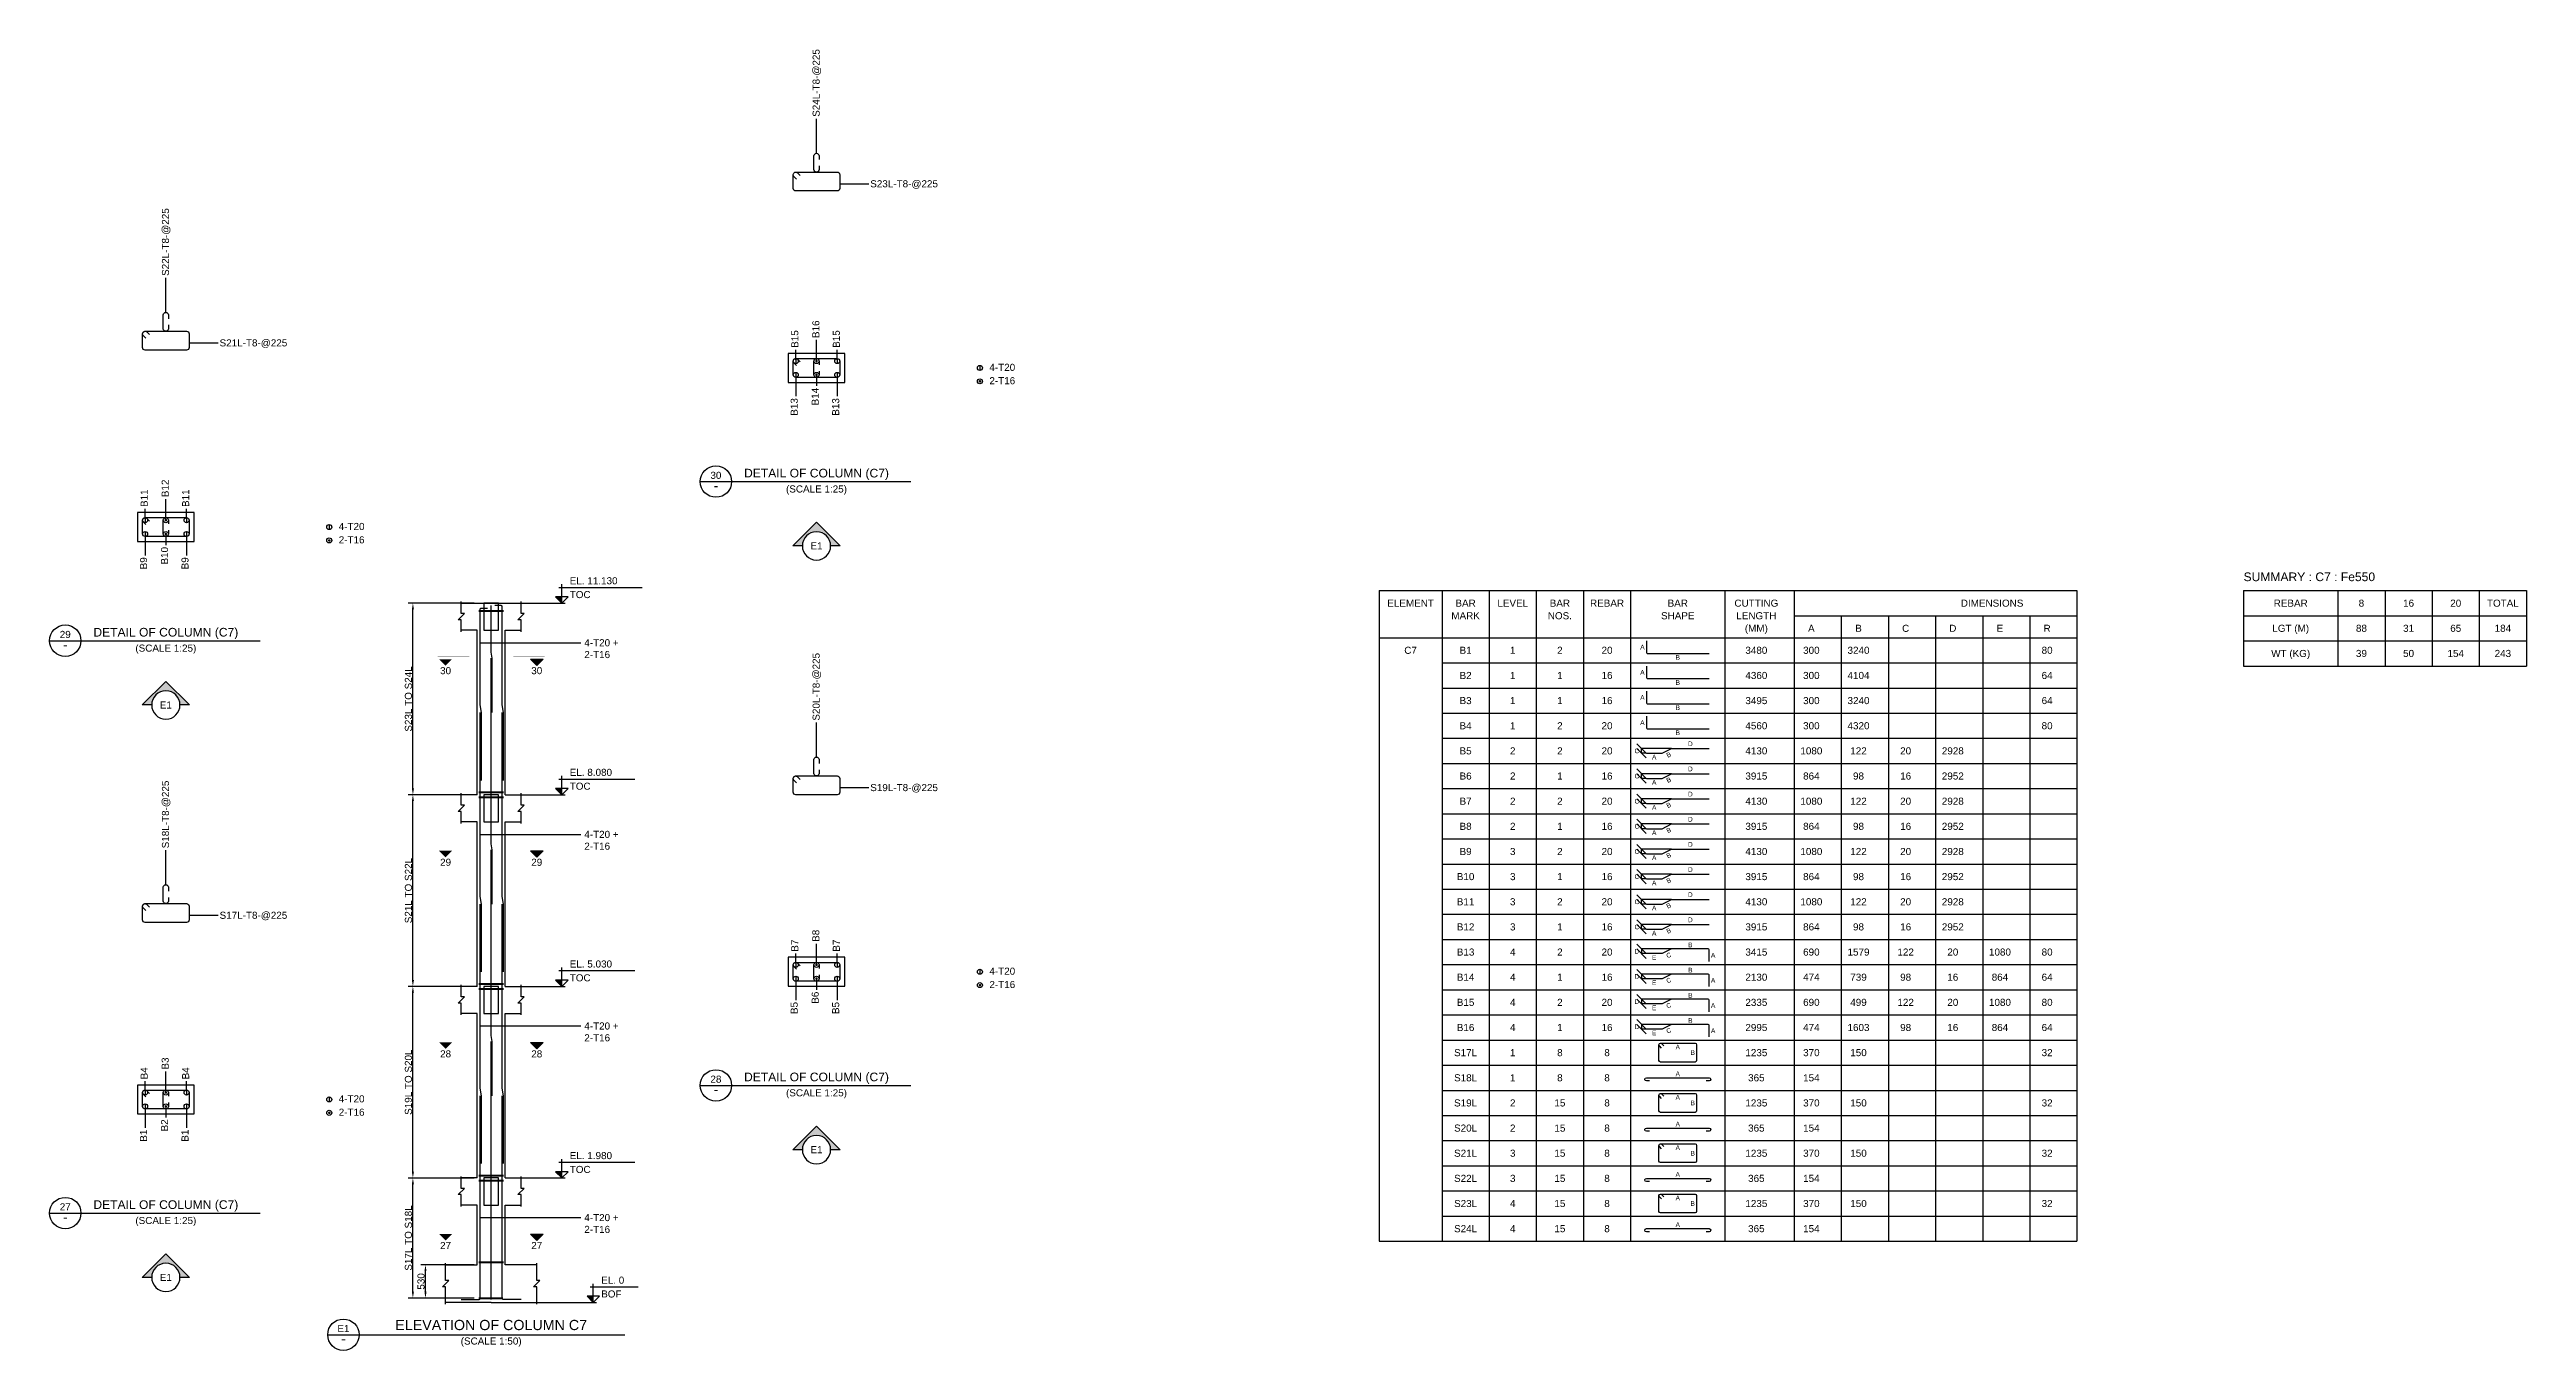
# Model space of a CAD drawing. Header units: inches. Extents: x -816171 to 9366335, y -450961 to 689132.
# Drawn here: x 123873 to 202673, y 270590 to 311978 of the extents above; entities that cross this region are included whole.
import ezdxf
from ezdxf.enums import TextEntityAlignment as Align

# ---------------------------------------------------------------- set-up
doc = ezdxf.new("R2010")
doc.units = ezdxf.units.IN
doc.header["$MEASUREMENT"] = 0
for name, color, linetype in [('colSectionMarkLayer', 5, 'Continuous'), ('Concrete Line', 2, 'Continuous'), ('Dim', 31, 'Continuous'), ('Hatch', 25, 'Continuous'), ('Labels', 4, 'Continuous'), ('Link', 225, 'Continuous'), ('Reinforcement', 130, 'Continuous'), ('Schedule Border', 60, 'Continuous'), ('Schedule Header', 4, 'Continuous'), ('Text', 31, 'Continuous'), ('Text_Scale', 31, 'Continuous')]:
    doc.layers.add(name, color=color, linetype=linetype)
doc.styles.add('SC-BBS1', font='SansSerif')
doc.styles.add('SC-COL2', font='SansSerif')
doc.styles.get("Standard").update_dxf_attribs({"font": 'txt.shx'})
doc.dimstyles.new('ColumnSch', dxfattribs={"dimtxt": 225, "dimasz": 200, "dimexe": 150, "dimexo": 150, "dimgap": 25, "dimtad": 1, "dimtoh": 1, "dimdec": 4, "dimzin": 0, "dimdsep": 46, "dimtxsty": 'SC-COL2', "dimcen": 0.09, "dimclrd": 8, "dimclre": 8, "dimclrt": 31, "dimadec": 0, "dimazin": 0, "dimtfac": 1, "dimtdec": 0, "dimtix": 1, "dimtofl": 0, "dimtmove": 0, "dimatfit": 3, "dimfxl": 1, "dimtolj": 1, "dimtzin": 0, "dimarcsym": 0})
doc.dimstyles.new('SCBBSDim', dxfattribs={"dimtxt": 225, "dimasz": 0.18, "dimexe": 0, "dimexo": 0, "dimgap": 0, "dimtad": 1, "dimtoh": 1, "dimdec": 0, "dimzin": 0, "dimdsep": 46, "dimtxsty": 'Standard', "dimtsz": 150, "dimcen": 0.09, "dimclrd": 8, "dimclre": 8, "dimclrt": 3, "dimadec": 0, "dimazin": 0, "dimtfac": 1, "dimtdec": 0, "dimtix": 1, "dimtofl": 0, "dimtmove": 0, "dimatfit": 3, "dimfxl": 1, "dimtolj": 1, "dimtzin": 0, "dimarcsym": 0})
doc.dimstyles.get("Standard").update_dxf_attribs({"dimtxt": 0.18, "dimasz": 0.18, "dimexe": 0.18, "dimexo": 0.0625, "dimgap": 0.09, "dimtad": 0, "dimtih": 1, "dimtoh": 1, "dimdec": 4, "dimzin": 0, "dimdsep": 46, "dimtxsty": 'Standard', "dimcen": 0.09, "dimadec": 0, "dimazin": 0, "dimtfac": 1, "dimtdec": 4, "dimtofl": 0, "dimtmove": 0, "dimatfit": 3, "dimfxl": 1, "dimtolj": 1, "dimtzin": 0, "dimarcsym": 0})

msp = doc.modelspace()

# ---------------------------------------------------------------- texts
at = {"layer": 'colSectionMarkLayer', "style": 'SC-BBS1'}
for s, p in [('30', (136473.34546, 292330.4638)), ('30', (139373.34546, 292330.4638)), ('29', (136473.34546, 286234.4638)), ('29', (139373.34546, 286234.4638)), ('28', (136473.34546, 280138.4638)), ('28', (139373.34546, 280138.4638)), ('27', (136473.34546, 274042.4638)), ('27', (139373.34546, 274042.4638))]:
    msp.add_text(s, height=225, dxfattribs=at).set_placement(p, align=Align.TOP_CENTER)
at = {"layer": 'Dim', "style": 'SC-COL2'}
for s, p in [('B15', (147583.34546, 302487.4638)), ('B16', (148251.34546, 302799.4638)), ('B15', (148903.34546, 302487.4638)), ('B11', (126883.34546, 297425.4638)), ('B12', (127551.34546, 297737.4638)), ('B11', (128203.34546, 297425.4638)), ('B8', (148251.34546, 283589.4638)), ('B7', (147583.34546, 283277.4638)), ('B7', (148903.34546, 283277.4638)), ('B3', (127551.34546, 279527.4638)), ('B4', (126883.34546, 279215.4638)), ('B4', (128203.34546, 279215.4638))]:
    msp.add_text(s, height=225, rotation=90, dxfattribs=at).set_placement(p, align=Align.MIDDLE_LEFT)
for s, p in [('B14', (148231.34546, 301215.4638)), ('B13', (147563.34546, 300887.4638)), ('B13', (148883.34546, 300887.4638)), ('B9', (126863.34546, 295825.4638)), ('B10', (127531.34546, 296153.4638)), ('B9', (128183.34546, 295825.4638)), ('B5', (147563.34546, 281677.4638)), ('B6', (148231.34546, 282005.4638)), ('B5', (148883.34546, 281677.4638)), ('B1', (126863.34546, 277615.4638)), ('B2', (127531.34546, 277943.4638)), ('B1', (128183.34546, 277615.4638))]:
    msp.add_text(s, height=225, rotation=90, dxfattribs=at).set_placement(p, align=Align.MIDDLE_RIGHT)
at = {"layer": 'Dim', "style": 'SC-BBS1'}
for s, p in [('A', (174548.34546, 292965.4638)), ('B', (175673.34546, 292640.4638)), ('A', (174548.34546, 292165.4638)), ('B', (175673.34546, 291840.4638)), ('A', (174548.34546, 291365.4638)), ('B', (175673.34546, 291040.4638)), ('A', (174548.34546, 290565.4638)), ('B', (175673.34546, 290240.4638)), ('C', (174373.34546, 289665.4638)), ('A', (174923.34546, 289465.4638)), ('D', (176073.34546, 289890.4638)), ('C', (174373.34546, 288865.4638)), ('A', (174923.34546, 288665.4638)), ('D', (176073.34546, 289090.4638)), ('C', (174373.34546, 288065.4638)), ('A', (174923.34546, 287865.4638)), ('D', (176073.34546, 288290.4638)), ('C', (174373.34546, 287265.4638)), ('A', (174923.34546, 287065.4638)), ('D', (176073.34546, 287490.4638)), ('C', (174373.34546, 286465.4638)), ('A', (174923.34546, 286265.4638)), ('D', (176073.34546, 286690.4638)), ('C', (174373.34546, 285665.4638)), ('A', (174923.34546, 285465.4638)), ('D', (176073.34546, 285890.4638)), ('C', (174373.34546, 284865.4638)), ('A', (174923.34546, 284665.4638)), ('D', (176073.34546, 285090.4638)), ('C', (174373.34546, 284065.4638)), ('A', (174923.34546, 283865.4638)), ('D', (176073.34546, 284290.4638)), ('D', (174373.34546, 283290.4638)), ('E', (174923.34546, 283090.4638)), ('B', (176073.34546, 283490.4638)), ('A', (176798.34546, 283165.4638)), ('D', (174373.34546, 282490.4638)), ('E', (174923.34546, 282290.4638)), ('B', (176073.34546, 282690.4638)), ('A', (176798.34546, 282365.4638)), ('D', (174373.34546, 281690.4638)), ('E', (174923.34546, 281490.4638)), ('B', (176073.34546, 281890.4638)), ('A', (176798.34546, 281565.4638)), ('D', (174373.34546, 280890.4638)), ('E', (174923.34546, 280690.4638)), ('B', (176073.34546, 281090.4638)), ('A', (176798.34546, 280765.4638)), ('A', (175673.34546, 280240.4638)), ('B', (176148.34546, 280065.4638)), ('A', (175673.34546, 279390.4638)), ('A', (175673.34546, 278640.4638)), ('B', (176148.34546, 278465.4638)), ('A', (175673.34546, 277790.4638)), ('A', (175673.34546, 277040.4638)), ('B', (176148.34546, 276865.4638)), ('A', (175673.34546, 276190.4638)), ('A', (175673.34546, 275440.4638)), ('B', (176148.34546, 275265.4638)), ('A', (175673.34546, 274590.4638))]:
    msp.add_text(s, height=150, dxfattribs=at).set_placement(p, align=Align.MIDDLE_CENTER)
for s, p in [('B', (175385.84546, 289540.4638)), ('B', (175385.84546, 288740.4638)), ('B', (175385.84546, 287940.4638)), ('B', (175385.84546, 287140.4638)), ('B', (175385.84546, 286340.4638)), ('B', (175385.84546, 285540.4638)), ('B', (175385.84546, 284740.4638)), ('B', (175385.84546, 283940.4638)), ('C', (175385.84546, 283165.4638)), ('C', (175385.84546, 282365.4638)), ('C', (175385.84546, 281565.4638)), ('C', (175385.84546, 280765.4638))]:
    msp.add_text(s, height=150, rotation=26.5650511771, dxfattribs=at).set_placement(p, align=Align.MIDDLE_CENTER)
at = {"layer": 'Labels', "style": 'SC-BBS1'}
for s, height, p in [('DETAIL OF COLUMN (C7)', 275, (148273.34546, 298282.4638)), ('30', 225, (145073.34546, 298252.4638)), ('29', 225, (124373.34546, 293190.4638)), ('DETAIL OF COLUMN (C7)', 275, (127573.34546, 293220.4638)), ('28', 225, (145073.34546, 279042.4638)), ('DETAIL OF COLUMN (C7)', 275, (148273.34546, 279072.4638)), ('27', 225, (124373.34546, 274980.4638)), ('DETAIL OF COLUMN (C7)', 275, (127573.34546, 275010.4638)), ('E1', 225, (133223.34546, 271110.4638)), ('ELEVATION OF COLUMN C7', 325, (137923.34546, 271140.4638))]:
    msp.add_text(s, height=height, dxfattribs=at).set_placement(p, align=Align.BOTTOM_CENTER)
for s, height, p in [('-', 325, (145073.34546, 298107.4638)), ('E1', 225, (148273.34546, 296187.4638)), ('-', 325, (124373.34546, 293045.4638)), ('E1', 225, (127573.34546, 291125.4638)), ('-', 325, (145073.34546, 278897.4638)), ('E1', 225, (148273.34546, 276977.4638)), ('-', 325, (124373.34546, 274835.4638)), ('E1', 225, (127573.34546, 272915.4638)), ('-', 325, (133223.34546, 270965.4638))]:
    msp.add_text(s, height=height, dxfattribs=at).set_placement(p, align=Align.MIDDLE_CENTER)
at = {"layer": 'Schedule Header', "style": 'SC-BBS1'}
msp.add_text('SUMMARY : C7 : Fe550', height=275, dxfattribs=at).set_placement((193673.34546, 295065.4638))
for s, p in [('ELEMENT', (167173.34546, 294365.4638)), ('MARK', (168923.34546, 293965.4638)), ('BAR', (168923.34546, 294365.4638)), ('LEVEL', (170423.34546, 294365.4638)), ('NOS.', (171923.34546, 293965.4638)), ('BAR', (171923.34546, 294365.4638)), ('REBAR', (173423.34546, 294365.4638)), ('SHAPE', (175673.34546, 293965.4638)), ('BAR', (175673.34546, 294365.4638)), ('CUTTING', (178173.34546, 294365.4638)), ('LENGTH', (178173.34546, 293965.4638)), ('DIMENSIONS', (185673.34546, 294365.4638)), ('REBAR', (195173.34546, 294365.4638)), ('8', (197423.34546, 294365.4638)), ('16', (198923.34546, 294365.4638)), ('20', (200423.34546, 294365.4638)), ('TOTAL', (201923.34546, 294365.4638)), ('(MM)', (178173.34546, 293565.4638)), ('A', (179923.34546, 293565.4638)), ('B', (181423.34546, 293565.4638)), ('C', (182923.34546, 293565.4638)), ('D', (184423.34546, 293565.4638)), ('E', (185923.34546, 293565.4638)), ('R', (187423.34546, 293565.4638)), ('LGT (M)', (195173.34546, 293565.4638)), ('WT (KG)', (195173.34546, 292765.4638))]:
    msp.add_text(s, height=225, dxfattribs=at).set_placement(p, align=Align.MIDDLE_CENTER)
at = {"layer": 'Text', "style": 'SC-BBS1'}
for s, p in [('S24L-T8-@225', (148373.34546, 309837.4638)), ('S22L-T8-@225', (127673.34546, 304775.4638)), ('S20L-T8-@225', (148373.34546, 290627.4638)), ('S18L-T8-@225', (127673.34546, 286565.4638))]:
    msp.add_text(s, height=225, rotation=90, dxfattribs=at).set_placement(p)
for s, p in [('S23L-T8-@225', (149983.34546, 307707.4638)), ('S21L-T8-@225', (129283.34546, 302645.4638)), ('4-T20', (153773.34546, 301867.4638)), ('2-T16', (153773.34546, 301442.4638)), ('4-T20', (133073.34546, 296805.4638)), ('2-T16', (133073.34546, 296380.4638)), ('S19L-T8-@225', (149983.34546, 288497.4638)), ('S17L-T8-@225', (129283.34546, 284435.4638)), ('4-T20', (153773.34546, 282657.4638)), ('2-T16', (153773.34546, 282232.4638)), ('4-T20', (133073.34546, 278595.4638)), ('2-T16', (133073.34546, 278170.4638))]:
    msp.add_text(s, height=225, dxfattribs=at).set_placement(p, align=Align.MIDDLE_LEFT)
for p in [(148273.34546, 297817.4638), (127573.34546, 292755.4638), (148273.34546, 278607.4638), (127573.34546, 274545.4638)]:
    msp.add_text('(SCALE 1:25)', height=225, dxfattribs=at).set_placement(p, align=Align.BOTTOM_CENTER)
for s, p in [('TOC', (140423.34546, 294525.4638)), ('EL. 11.130', (140423.34546, 294965.4638)), ('TOC', (140423.34546, 288429.4638)), ('EL. 8.080', (140423.34546, 288869.4638)), ('EL. 5.030', (140423.34546, 282773.4638)), ('TOC', (140423.34546, 282333.4638)), ('EL. 1.980', (140423.34546, 276677.4638)), ('TOC', (140423.34546, 276237.4638)), ('EL. 0', (141423.34546, 272715.4638)), ('BOF', (141423.34546, 272275.4638))]:
    msp.add_text(s, height=225, dxfattribs=at).set_placement(p)
for s, p in [('88', (197423.34546, 293565.4638)), ('31', (198923.34546, 293565.4638)), ('65', (200423.34546, 293565.4638)), ('184', (201923.34546, 293565.4638)), ('C7', (167173.34546, 292865.4638)), ('B1', (168923.34546, 292865.4638)), ('1', (170423.34546, 292865.4638)), ('2', (171923.34546, 292865.4638)), ('20', (173423.34546, 292865.4638)), ('3480', (178173.34546, 292865.4638)), ('300', (179923.34546, 292865.4638)), ('3240', (181423.34546, 292865.4638)), ('80', (187423.34546, 292865.4638)), ('39', (197423.34546, 292765.4638)), ('50', (198923.34546, 292765.4638)), ('154', (200423.34546, 292765.4638)), ('243', (201923.34546, 292765.4638)), ('B2', (168923.34546, 292065.4638)), ('1', (170423.34546, 292065.4638)), ('1', (171923.34546, 292065.4638)), ('16', (173423.34546, 292065.4638)), ('4360', (178173.34546, 292065.4638)), ('300', (179923.34546, 292065.4638)), ('4104', (181423.34546, 292065.4638)), ('64', (187423.34546, 292065.4638)), ('B3', (168923.34546, 291265.4638)), ('1', (170423.34546, 291265.4638)), ('1', (171923.34546, 291265.4638)), ('16', (173423.34546, 291265.4638)), ('3495', (178173.34546, 291265.4638)), ('300', (179923.34546, 291265.4638)), ('3240', (181423.34546, 291265.4638)), ('64', (187423.34546, 291265.4638)), ('B4', (168923.34546, 290465.4638)), ('1', (170423.34546, 290465.4638)), ('2', (171923.34546, 290465.4638)), ('20', (173423.34546, 290465.4638)), ('4560', (178173.34546, 290465.4638)), ('300', (179923.34546, 290465.4638)), ('4320', (181423.34546, 290465.4638)), ('80', (187423.34546, 290465.4638)), ('B5', (168923.34546, 289665.4638)), ('2', (170423.34546, 289665.4638)), ('2', (171923.34546, 289665.4638)), ('20', (173423.34546, 289665.4638)), ('4130', (178173.34546, 289665.4638)), ('1080', (179923.34546, 289665.4638)), ('122', (181423.34546, 289665.4638)), ('20', (182923.34546, 289665.4638)), ('2928', (184423.34546, 289665.4638)), ('B6', (168923.34546, 288865.4638)), ('2', (170423.34546, 288865.4638)), ('1', (171923.34546, 288865.4638)), ('16', (173423.34546, 288865.4638)), ('3915', (178173.34546, 288865.4638)), ('864', (179923.34546, 288865.4638)), ('98', (181423.34546, 288865.4638)), ('16', (182923.34546, 288865.4638)), ('2952', (184423.34546, 288865.4638)), ('B7', (168923.34546, 288065.4638)), ('2', (170423.34546, 288065.4638)), ('2', (171923.34546, 288065.4638)), ('20', (173423.34546, 288065.4638)), ('4130', (178173.34546, 288065.4638)), ('1080', (179923.34546, 288065.4638)), ('122', (181423.34546, 288065.4638)), ('20', (182923.34546, 288065.4638)), ('2928', (184423.34546, 288065.4638)), ('B8', (168923.34546, 287265.4638)), ('2', (170423.34546, 287265.4638)), ('1', (171923.34546, 287265.4638)), ('16', (173423.34546, 287265.4638)), ('3915', (178173.34546, 287265.4638)), ('864', (179923.34546, 287265.4638)), ('98', (181423.34546, 287265.4638)), ('16', (182923.34546, 287265.4638)), ('2952', (184423.34546, 287265.4638)), ('B9', (168923.34546, 286465.4638)), ('3', (170423.34546, 286465.4638)), ('2', (171923.34546, 286465.4638)), ('20', (173423.34546, 286465.4638)), ('4130', (178173.34546, 286465.4638)), ('1080', (179923.34546, 286465.4638)), ('122', (181423.34546, 286465.4638)), ('20', (182923.34546, 286465.4638)), ('2928', (184423.34546, 286465.4638)), ('B10', (168923.34546, 285665.4638)), ('3', (170423.34546, 285665.4638)), ('1', (171923.34546, 285665.4638)), ('16', (173423.34546, 285665.4638)), ('3915', (178173.34546, 285665.4638)), ('864', (179923.34546, 285665.4638)), ('98', (181423.34546, 285665.4638)), ('16', (182923.34546, 285665.4638)), ('2952', (184423.34546, 285665.4638)), ('B11', (168923.34546, 284865.4638)), ('3', (170423.34546, 284865.4638)), ('2', (171923.34546, 284865.4638)), ('20', (173423.34546, 284865.4638)), ('4130', (178173.34546, 284865.4638)), ('1080', (179923.34546, 284865.4638)), ('122', (181423.34546, 284865.4638)), ('20', (182923.34546, 284865.4638)), ('2928', (184423.34546, 284865.4638)), ('B12', (168923.34546, 284065.4638)), ('3', (170423.34546, 284065.4638)), ('1', (171923.34546, 284065.4638)), ('16', (173423.34546, 284065.4638)), ('3915', (178173.34546, 284065.4638)), ('864', (179923.34546, 284065.4638)), ('98', (181423.34546, 284065.4638)), ('16', (182923.34546, 284065.4638)), ('2952', (184423.34546, 284065.4638)), ('B13', (168923.34546, 283265.4638)), ('4', (170423.34546, 283265.4638)), ('2', (171923.34546, 283265.4638)), ('20', (173423.34546, 283265.4638)), ('3415', (178173.34546, 283265.4638)), ('690', (179923.34546, 283265.4638)), ('1579', (181423.34546, 283265.4638)), ('122', (182923.34546, 283265.4638)), ('20', (184423.34546, 283265.4638)), ('1080', (185923.34546, 283265.4638)), ('80', (187423.34546, 283265.4638)), ('B14', (168923.34546, 282465.4638)), ('4', (170423.34546, 282465.4638)), ('1', (171923.34546, 282465.4638)), ('16', (173423.34546, 282465.4638)), ('2130', (178173.34546, 282465.4638)), ('474', (179923.34546, 282465.4638)), ('739', (181423.34546, 282465.4638)), ('98', (182923.34546, 282465.4638)), ('16', (184423.34546, 282465.4638)), ('864', (185923.34546, 282465.4638)), ('64', (187423.34546, 282465.4638)), ('B15', (168923.34546, 281665.4638)), ('4', (170423.34546, 281665.4638)), ('2', (171923.34546, 281665.4638)), ('20', (173423.34546, 281665.4638)), ('2335', (178173.34546, 281665.4638)), ('690', (179923.34546, 281665.4638)), ('499', (181423.34546, 281665.4638)), ('122', (182923.34546, 281665.4638)), ('20', (184423.34546, 281665.4638)), ('1080', (185923.34546, 281665.4638)), ('80', (187423.34546, 281665.4638)), ('B16', (168923.34546, 280865.4638)), ('4', (170423.34546, 280865.4638)), ('1', (171923.34546, 280865.4638)), ('16', (173423.34546, 280865.4638)), ('2995', (178173.34546, 280865.4638)), ('474', (179923.34546, 280865.4638)), ('1603', (181423.34546, 280865.4638)), ('98', (182923.34546, 280865.4638)), ('16', (184423.34546, 280865.4638)), ('864', (185923.34546, 280865.4638)), ('64', (187423.34546, 280865.4638)), ('S17L', (168923.34546, 280065.4638)), ('1', (170423.34546, 280065.4638)), ('8', (171923.34546, 280065.4638)), ('8', (173423.34546, 280065.4638)), ('1235', (178173.34546, 280065.4638)), ('370', (179923.34546, 280065.4638)), ('150', (181423.34546, 280065.4638)), ('32', (187423.34546, 280065.4638)), ('S18L', (168923.34546, 279265.4638)), ('1', (170423.34546, 279265.4638)), ('8', (171923.34546, 279265.4638)), ('8', (173423.34546, 279265.4638)), ('365', (178173.34546, 279265.4638)), ('154', (179923.34546, 279265.4638)), ('S19L', (168923.34546, 278465.4638)), ('2', (170423.34546, 278465.4638)), ('15', (171923.34546, 278465.4638)), ('8', (173423.34546, 278465.4638)), ('1235', (178173.34546, 278465.4638)), ('370', (179923.34546, 278465.4638)), ('150', (181423.34546, 278465.4638)), ('32', (187423.34546, 278465.4638)), ('S20L', (168923.34546, 277665.4638)), ('2', (170423.34546, 277665.4638)), ('15', (171923.34546, 277665.4638)), ('8', (173423.34546, 277665.4638)), ('365', (178173.34546, 277665.4638)), ('154', (179923.34546, 277665.4638)), ('S21L', (168923.34546, 276865.4638)), ('3', (170423.34546, 276865.4638)), ('15', (171923.34546, 276865.4638)), ('8', (173423.34546, 276865.4638)), ('1235', (178173.34546, 276865.4638)), ('370', (179923.34546, 276865.4638)), ('150', (181423.34546, 276865.4638)), ('32', (187423.34546, 276865.4638)), ('S22L', (168923.34546, 276065.4638)), ('3', (170423.34546, 276065.4638)), ('15', (171923.34546, 276065.4638)), ('8', (173423.34546, 276065.4638)), ('365', (178173.34546, 276065.4638)), ('154', (179923.34546, 276065.4638)), ('S23L', (168923.34546, 275265.4638)), ('4', (170423.34546, 275265.4638)), ('15', (171923.34546, 275265.4638)), ('8', (173423.34546, 275265.4638)), ('1235', (178173.34546, 275265.4638)), ('370', (179923.34546, 275265.4638)), ('150', (181423.34546, 275265.4638)), ('32', (187423.34546, 275265.4638)), ('S24L', (168923.34546, 274465.4638)), ('4', (170423.34546, 274465.4638)), ('15', (171923.34546, 274465.4638)), ('8', (173423.34546, 274465.4638)), ('365', (178173.34546, 274465.4638)), ('154', (179923.34546, 274465.4638))]:
    msp.add_text(s, height=225, dxfattribs=at).set_placement(p, align=Align.MIDDLE_CENTER)
at = {"layer": 'Text', "char_height": 225, "attachment_point": 1, "style": 'SC-BBS1'}
for insert in [(140885.84546, 293217.9638), (140885.84546, 287121.9638), (140885.84546, 281025.9638), (140885.84546, 274929.9638)]:
    msp.add_mtext('4-T20 + \\P2-T16', dxfattribs=dict(at, insert=insert))
at = {"layer": 'Text_Scale', "style": 'SC-BBS1'}
msp.add_text('(SCALE 1:50)', height=225, dxfattribs=at).set_placement((137923.34546, 270710.4638), align=Align.BOTTOM_CENTER)

# ---------------------------------------------------------------- blocks, each defined once
blk = doc.blocks.new('*D614')
at = {"layer": 'DEFPOINTS', "color": 0, "transparency": 16777216}
for p in [(135433, 276077), (137533, 276077), (137533, 272259)]:
    blk.add_point(p, dxfattribs=at)
at = {"layer": 'Dim', "color": 8, "lineweight": -2, "transparency": 16777216}
for p, q in [((137383, 276077), (135283, 276077)), ((135433, 272459), (135433, 275877)), ((137383, 272259), (135283, 272259))]:
    blk.add_line(p, q, dxfattribs=at)
at = {"layer": 'Dim', "color": 8, "transparency": 16777216}
for points in [[(135400, 275877), (135467, 275877), (135433, 276077)], [(135400, 272459), (135467, 272459), (135433, 272259)]]:
    blk.add_solid(points, dxfattribs=at)
at = {"layer": 'Dim', "color": 31, "lineweight": 50, "transparency": 16777216, "insert": (135291, 274168), "char_height": 225, "attachment_point": 5, "rotation": 90, "style": 'SC-COL2'}
blk.add_mtext('\\A1;S17L TO S18L', dxfattribs=at)
blk = doc.blocks.new('*D615')
at = {"layer": 'DEFPOINTS', "color": 0, "transparency": 16777216}
for p in [(135833, 273315), (137533, 273315), (137533, 272259)]:
    blk.add_point(p, dxfattribs=at)
at = {"layer": 'Dim', "color": 8, "lineweight": -2, "transparency": 16777216}
for p, q in [((137383, 273315), (135683, 273315)), ((135833, 272459), (135833, 273115)), ((137383, 272259), (135683, 272259))]:
    blk.add_line(p, q, dxfattribs=at)
at = {"layer": 'Dim', "color": 8, "transparency": 16777216}
for points in [[(135800, 273115), (135867, 273115), (135833, 273315)], [(135800, 272459), (135867, 272459), (135833, 272259)]]:
    blk.add_solid(points, dxfattribs=at)
at = {"layer": 'Dim', "color": 31, "lineweight": 50, "transparency": 16777216, "insert": (135692, 272787), "char_height": 225, "attachment_point": 5, "rotation": 90, "style": 'SC-COL2'}
blk.add_mtext('\\A1;530', dxfattribs=at)
blk = doc.blocks.new('*D616')
at = {"layer": 'DEFPOINTS', "color": 0, "transparency": 16777216}
for p in [(135433, 282173), (137533, 282173), (137533, 276077)]:
    blk.add_point(p, dxfattribs=at)
at = {"layer": 'Dim', "color": 8, "lineweight": -2, "transparency": 16777216}
for p, q in [((137383, 282173), (135283, 282173)), ((135433, 276277), (135433, 281973)), ((137383, 276077), (135283, 276077))]:
    blk.add_line(p, q, dxfattribs=at)
at = {"layer": 'Dim', "color": 8, "transparency": 16777216}
for points in [[(135400, 281973), (135467, 281973), (135433, 282173)], [(135400, 276277), (135467, 276277), (135433, 276077)]]:
    blk.add_solid(points, dxfattribs=at)
at = {"layer": 'Dim', "color": 31, "lineweight": 50, "transparency": 16777216, "insert": (135291, 279125), "char_height": 225, "attachment_point": 5, "rotation": 90, "style": 'SC-COL2'}
blk.add_mtext('\\A1;S19L TO S20L', dxfattribs=at)
blk = doc.blocks.new('*D617')
at = {"layer": 'DEFPOINTS', "color": 0, "transparency": 16777216}
for p in [(135433, 288269), (137533, 288269), (137533, 282173)]:
    blk.add_point(p, dxfattribs=at)
at = {"layer": 'Dim', "color": 8, "lineweight": -2, "transparency": 16777216}
for p, q in [((137383, 288269), (135283, 288269)), ((135433, 282373), (135433, 288069)), ((137383, 282173), (135283, 282173))]:
    blk.add_line(p, q, dxfattribs=at)
at = {"layer": 'Dim', "color": 8, "transparency": 16777216}
for points in [[(135400, 288069), (135467, 288069), (135433, 288269)], [(135400, 282373), (135467, 282373), (135433, 282173)]]:
    blk.add_solid(points, dxfattribs=at)
at = {"layer": 'Dim', "color": 31, "lineweight": 50, "transparency": 16777216, "insert": (135291, 285221), "char_height": 225, "attachment_point": 5, "rotation": 90, "style": 'SC-COL2'}
blk.add_mtext('\\A1;S21L TO S22L', dxfattribs=at)
blk = doc.blocks.new('*D618')
at = {"layer": 'DEFPOINTS', "color": 0, "transparency": 16777216}
for p in [(135433, 294365), (137533, 294365), (137533, 288269)]:
    blk.add_point(p, dxfattribs=at)
at = {"layer": 'Dim', "color": 8, "lineweight": -2, "transparency": 16777216}
for p, q in [((137383, 294365), (135283, 294365)), ((135433, 288469), (135433, 294165)), ((137383, 288269), (135283, 288269))]:
    blk.add_line(p, q, dxfattribs=at)
at = {"layer": 'Dim', "color": 8, "transparency": 16777216}
for points in [[(135400, 294165), (135467, 294165), (135433, 294365)], [(135400, 288469), (135467, 288469), (135433, 288269)]]:
    blk.add_solid(points, dxfattribs=at)
at = {"layer": 'Dim', "color": 31, "lineweight": 50, "transparency": 16777216, "insert": (135291, 291317), "char_height": 225, "attachment_point": 5, "rotation": 90, "style": 'SC-COL2'}
blk.add_mtext('\\A1;S23L TO S24L', dxfattribs=at)
blk = doc.blocks.new('*D619')
at = {"layer": 'DEFPOINTS', "color": 0, "transparency": 16777216}
for p in [(174523, 289740), (174673, 289590), (175473, 289740)]:
    blk.add_point(p, dxfattribs=at)
at = {"layer": 'Dim', "color": 8, "lineweight": -2, "transparency": 16777216}
for p, q in [((174673, 289590), (174373, 289890)), ((174673, 289440), (174373, 289740)), ((175473, 289740), (174523, 289740)), ((174523, 289590), (174523, 289740)), ((174673, 289590), (174523, 289590))]:
    blk.add_line(p, q, dxfattribs=at)
blk = doc.blocks.new('*D514')
at = {"layer": 'DEFPOINTS', "color": 0, "transparency": 16777216}
for p in [(174523, 288940), (174673, 288790), (175473, 288940)]:
    blk.add_point(p, dxfattribs=at)
at = {"layer": 'Dim', "color": 8, "lineweight": -2, "transparency": 16777216}
for p, q in [((174673, 288790), (174373, 289090)), ((174673, 288640), (174373, 288940)), ((175473, 288940), (174523, 288940)), ((174523, 288790), (174523, 288940)), ((174673, 288790), (174523, 288790))]:
    blk.add_line(p, q, dxfattribs=at)
blk = doc.blocks.new('*D515')
at = {"layer": 'DEFPOINTS', "color": 0, "transparency": 16777216}
for p in [(174523, 288140), (174673, 287990), (175473, 288140)]:
    blk.add_point(p, dxfattribs=at)
at = {"layer": 'Dim', "color": 8, "lineweight": -2, "transparency": 16777216}
for p, q in [((174673, 287990), (174373, 288290)), ((174673, 287840), (174373, 288140)), ((175473, 288140), (174523, 288140)), ((174523, 287990), (174523, 288140)), ((174673, 287990), (174523, 287990))]:
    blk.add_line(p, q, dxfattribs=at)
blk = doc.blocks.new('*D516')
at = {"layer": 'DEFPOINTS', "color": 0, "transparency": 16777216}
for p in [(174523, 287340), (174673, 287190), (175473, 287340)]:
    blk.add_point(p, dxfattribs=at)
at = {"layer": 'Dim', "color": 8, "lineweight": -2, "transparency": 16777216}
for p, q in [((174673, 287190), (174373, 287490)), ((174673, 287040), (174373, 287340)), ((175473, 287340), (174523, 287340)), ((174523, 287190), (174523, 287340)), ((174673, 287190), (174523, 287190))]:
    blk.add_line(p, q, dxfattribs=at)
blk = doc.blocks.new('*D517')
at = {"layer": 'DEFPOINTS', "color": 0, "transparency": 16777216}
for p in [(174523, 286540), (174673, 286390), (175473, 286540)]:
    blk.add_point(p, dxfattribs=at)
at = {"layer": 'Dim', "color": 8, "lineweight": -2, "transparency": 16777216}
for p, q in [((174673, 286390), (174373, 286690)), ((174673, 286240), (174373, 286540)), ((175473, 286540), (174523, 286540)), ((174523, 286390), (174523, 286540)), ((174673, 286390), (174523, 286390))]:
    blk.add_line(p, q, dxfattribs=at)
blk = doc.blocks.new('*D518')
at = {"layer": 'DEFPOINTS', "color": 0, "transparency": 16777216}
for p in [(174523, 285740), (174673, 285590), (175473, 285740)]:
    blk.add_point(p, dxfattribs=at)
at = {"layer": 'Dim', "color": 8, "lineweight": -2, "transparency": 16777216}
for p, q in [((174673, 285590), (174373, 285890)), ((174673, 285440), (174373, 285740)), ((175473, 285740), (174523, 285740)), ((174523, 285590), (174523, 285740)), ((174673, 285590), (174523, 285590))]:
    blk.add_line(p, q, dxfattribs=at)
blk = doc.blocks.new('*D519')
at = {"layer": 'DEFPOINTS', "color": 0, "transparency": 16777216}
for p in [(174523, 284940), (174673, 284790), (175473, 284940)]:
    blk.add_point(p, dxfattribs=at)
at = {"layer": 'Dim', "color": 8, "lineweight": -2, "transparency": 16777216}
for p, q in [((174673, 284790), (174373, 285090)), ((174673, 284640), (174373, 284940)), ((175473, 284940), (174523, 284940)), ((174523, 284790), (174523, 284940)), ((174673, 284790), (174523, 284790))]:
    blk.add_line(p, q, dxfattribs=at)
blk = doc.blocks.new('*D520')
at = {"layer": 'DEFPOINTS', "color": 0, "transparency": 16777216}
for p in [(174523, 284140), (174673, 283990), (175473, 284140)]:
    blk.add_point(p, dxfattribs=at)
at = {"layer": 'Dim', "color": 8, "lineweight": -2, "transparency": 16777216}
for p, q in [((174673, 283990), (174373, 284290)), ((174673, 283840), (174373, 284140)), ((175473, 284140), (174523, 284140)), ((174523, 283990), (174523, 284140)), ((174673, 283990), (174523, 283990))]:
    blk.add_line(p, q, dxfattribs=at)
blk = doc.blocks.new('*D521')
at = {"layer": 'DEFPOINTS', "color": 0, "transparency": 16777216}
for p in [(174523, 283215), (175173, 283215), (175473, 283365)]:
    blk.add_point(p, dxfattribs=at)
at = {"layer": 'Dim', "color": 8, "lineweight": -2, "transparency": 16777216}
for p, q in [((174673, 283215), (174373, 283515)), ((174673, 283065), (174373, 283365)), ((175473, 283365), (174523, 283365)), ((174523, 283365), (174523, 283215)), ((175173, 283215), (174523, 283215))]:
    blk.add_line(p, q, dxfattribs=at)
blk = doc.blocks.new('*D522')
at = {"layer": 'DEFPOINTS', "color": 0, "transparency": 16777216}
for p in [(174523, 282415), (175173, 282415), (175473, 282565)]:
    blk.add_point(p, dxfattribs=at)
at = {"layer": 'Dim', "color": 8, "lineweight": -2, "transparency": 16777216}
for p, q in [((174673, 282415), (174373, 282715)), ((174673, 282265), (174373, 282565)), ((175473, 282565), (174523, 282565)), ((174523, 282565), (174523, 282415)), ((175173, 282415), (174523, 282415))]:
    blk.add_line(p, q, dxfattribs=at)
blk = doc.blocks.new('*D523')
at = {"layer": 'DEFPOINTS', "color": 0, "transparency": 16777216}
for p in [(174523, 281615), (175173, 281615), (175473, 281765)]:
    blk.add_point(p, dxfattribs=at)
at = {"layer": 'Dim', "color": 8, "lineweight": -2, "transparency": 16777216}
for p, q in [((174673, 281615), (174373, 281915)), ((174673, 281465), (174373, 281765)), ((175473, 281765), (174523, 281765)), ((174523, 281765), (174523, 281615)), ((175173, 281615), (174523, 281615))]:
    blk.add_line(p, q, dxfattribs=at)
blk = doc.blocks.new('*D524')
at = {"layer": 'DEFPOINTS', "color": 0, "transparency": 16777216}
for p in [(174523, 280815), (175173, 280815), (175473, 280965)]:
    blk.add_point(p, dxfattribs=at)
at = {"layer": 'Dim', "color": 8, "lineweight": -2, "transparency": 16777216}
for p, q in [((174673, 280815), (174373, 281115)), ((174673, 280665), (174373, 280965)), ((175473, 280965), (174523, 280965)), ((174523, 280965), (174523, 280815)), ((175173, 280815), (174523, 280815))]:
    blk.add_line(p, q, dxfattribs=at)

# ---------------------------------------------------------------- dimensions: what is measured, and where the dimension line sits
at = {"layer": 'Dim', "lineweight": 50}
for p1, p2, distance, text, picture, middle in [((137533.34546, 288269.4638), (137533.34546, 294365.4638), 2100, 'S23L TO S24L', '*D618', (135290.59855, 291317.4638)), ((137533.34546, 282173.4638), (137533.34546, 288269.4638), 2100, 'S21L TO S22L', '*D617', (135290.75287, 285221.4638)), ((137533.34546, 276077.4638), (137533.34546, 282173.4638), 2100, 'S19L TO S20L', '*D616', (135290.75287, 279125.4638)), ((137533.34546, 272259.4638), (137533.34546, 276077.4638), 2100, 'S17L TO S18L', '*D614', (135290.75287, 274168.4638)), ((137533.34546, 272259.4638), (137533.34546, 273315.4638), 1700, '530', '*D615', (135692.29608, 272787.4638))]:
    dim = msp.add_aligned_dim(p1=p1, p2=p2, distance=distance, text=text, dimstyle='ColumnSch', dxfattribs=at)
    dim.commit()
    dim.dimension.update_dxf_attribs({"geometry": picture, "text_midpoint": middle})
at = {"layer": 'Dim'}
for base, p1, p2, picture, middle in [((174523.34546, 289740.4638), (174673.34546, 289590.4638), (175473.34546, 289740.4638), '*D619', (174523.34546, 289665.4638)), ((174523.34546, 288940.4638), (174673.34546, 288790.4638), (175473.34546, 288940.4638), '*D514', (174523.34546, 288865.4638)), ((174523.34546, 288140.4638), (174673.34546, 287990.4638), (175473.34546, 288140.4638), '*D515', (174523.34546, 288065.4638)), ((174523.34546, 287340.4638), (174673.34546, 287190.4638), (175473.34546, 287340.4638), '*D516', (174523.34546, 287265.4638)), ((174523.34546, 286540.4638), (174673.34546, 286390.4638), (175473.34546, 286540.4638), '*D517', (174523.34546, 286465.4638)), ((174523.34546, 285740.4638), (174673.34546, 285590.4638), (175473.34546, 285740.4638), '*D518', (174523.34546, 285665.4638)), ((174523.34546, 284940.4638), (174673.34546, 284790.4638), (175473.34546, 284940.4638), '*D519', (174523.34546, 284865.4638)), ((174523.34546, 284140.4638), (174673.34546, 283990.4638), (175473.34546, 284140.4638), '*D520', (174523.34546, 284065.4638)), ((174523.34546, 283215.4638), (175473.34546, 283365.4638), (175173.34546, 283215.4638), '*D521', (174523.34546, 283290.4638)), ((174523.34546, 282415.4638), (175473.34546, 282565.4638), (175173.34546, 282415.4638), '*D522', (174523.34546, 282490.4638)), ((174523.34546, 281615.4638), (175473.34546, 281765.4638), (175173.34546, 281615.4638), '*D523', (174523.34546, 281690.4638)), ((174523.34546, 280815.4638), (175473.34546, 280965.4638), (175173.34546, 280815.4638), '*D524', (174523.34546, 280890.4638))]:
    dim = msp.add_linear_dim(base=base, p1=p1, p2=p2, angle=90, text=' ', dimstyle='SCBBSDim', dxfattribs=at)
    dim.commit()
    dim.dimension.update_dxf_attribs({"geometry": picture, "text_midpoint": middle})

# ---------------------------------------------------------------- hatches: boundary and pattern name
at = {"layer": 'Hatch'}
h = msp.add_hatch(color=256, dxfattribs=at)
edge = h.paths.add_edge_path(flags=16)
edge.add_line((147823.34546, 296187.4638), (147523.34546, 296187.4638))
edge.add_line((147523.34546, 296187.4638), (148273.34546, 296937.4638))
edge.add_line((148273.34546, 296937.4638), (149023.34546, 296187.4638))
edge.add_line((149023.34546, 296187.4638), (148723.34546, 296187.4638))
edge.add_arc((148273.34546, 296187.4638), 450, 0, 180)
for points in [[(140173.34546, 294365.4638), (140173.34546, 294565.4638), (139973.34546, 294565.4638)], [(136273.34546, 292580.4638), (136473.34546, 292380.4638), (136673.34546, 292580.4638), (136273.34546, 292580.4638)], [(139573.34546, 292580.4638), (139373.34546, 292380.4638), (139173.34546, 292580.4638), (139573.34546, 292580.4638)], [(140173.34546, 288269.4638), (140173.34546, 288469.4638), (139973.34546, 288469.4638)], [(136273.34546, 286484.4638), (136473.34546, 286284.4638), (136673.34546, 286484.4638), (136273.34546, 286484.4638)], [(139573.34546, 286484.4638), (139373.34546, 286284.4638), (139173.34546, 286484.4638), (139573.34546, 286484.4638)], [(140173.34546, 282173.4638), (140173.34546, 282373.4638), (139973.34546, 282373.4638)], [(136273.34546, 280388.4638), (136473.34546, 280188.4638), (136673.34546, 280388.4638), (136273.34546, 280388.4638)], [(139573.34546, 280388.4638), (139373.34546, 280188.4638), (139173.34546, 280388.4638), (139573.34546, 280388.4638)], [(140173.34546, 276077.4638), (140173.34546, 276277.4638), (139973.34546, 276277.4638)], [(136273.34546, 274292.4638), (136473.34546, 274092.4638), (136673.34546, 274292.4638), (136273.34546, 274292.4638)], [(139573.34546, 274292.4638), (139373.34546, 274092.4638), (139173.34546, 274292.4638), (139573.34546, 274292.4638)], [(141173.34546, 272115.4638), (141173.34546, 272315.4638), (140973.34546, 272315.4638)]]:
    msp.add_hatch(color=256, dxfattribs=at).paths.add_polyline_path(points, flags=0)
h = msp.add_hatch(color=256, dxfattribs=at)
edge = h.paths.add_edge_path(flags=16)
edge.add_line((127123.34546, 291125.4638), (126823.34546, 291125.4638))
edge.add_line((126823.34546, 291125.4638), (127573.34546, 291875.4638))
edge.add_line((127573.34546, 291875.4638), (128323.34546, 291125.4638))
edge.add_line((128323.34546, 291125.4638), (128023.34546, 291125.4638))
edge.add_arc((127573.34546, 291125.4638), 450, 0, 180)
h = msp.add_hatch(color=256, dxfattribs=at)
edge = h.paths.add_edge_path(flags=16)
edge.add_line((147823.34546, 276977.4638), (147523.34546, 276977.4638))
edge.add_line((147523.34546, 276977.4638), (148273.34546, 277727.4638))
edge.add_line((148273.34546, 277727.4638), (149023.34546, 276977.4638))
edge.add_line((149023.34546, 276977.4638), (148723.34546, 276977.4638))
edge.add_arc((148273.34546, 276977.4638), 450, 0, 180)
h = msp.add_hatch(color=256, dxfattribs=at)
edge = h.paths.add_edge_path(flags=16)
edge.add_line((127123.34546, 272915.4638), (126823.34546, 272915.4638))
edge.add_line((126823.34546, 272915.4638), (127573.34546, 273665.4638))
edge.add_line((127573.34546, 273665.4638), (128323.34546, 272915.4638))
edge.add_line((128323.34546, 272915.4638), (128023.34546, 272915.4638))
edge.add_arc((127573.34546, 272915.4638), 450, 0, 180)

# ---------------------------------------------------------------- linework, layer by layer
at = {"lineweight": 50}
for p, q in [((137533.34546, 294125.4638), (138313.34546, 294125.4638)), ((137533.34546, 288349.4638), (138313.34546, 288349.4638)), ((137533.34546, 288189.4638), (138313.34546, 288189.4638)), ((137533.34546, 282253.4638), (138313.34546, 282253.4638)), ((137533.34546, 282093.4638), (138313.34546, 282093.4638)), ((137533.34546, 276157.4638), (138313.34546, 276157.4638)), ((137533.34546, 275997.4638), (138313.34546, 275997.4638)), ((137533.34546, 273395.4638), (138313.34546, 273395.4638)), ((137533.34546, 272259.4638), (138293.34546, 272259.4638))]:
    msp.add_line(p, q, dxfattribs=at)
at = {"layer": 'colSectionMarkLayer'}
for p, q in [((144573.34546, 298232.4638), (151273.34546, 298232.4638)), ((140073.34546, 294865.4638), (142723.34546, 294865.4638)), ((140173.34546, 294365.4638), (140173.34546, 294965.4638)), ((138373.34546, 294365.4638), (140273.34546, 294365.4638)), ((123873.34546, 293170.4638), (130573.34546, 293170.4638)), ((140073.34546, 288769.4638), (142498.34546, 288769.4638)), ((140173.34546, 288269.4638), (140173.34546, 288869.4638)), ((138373.34546, 288269.4638), (140273.34546, 288269.4638)), ((138373.34546, 282173.4638), (140273.34546, 282173.4638)), ((140073.34546, 282673.4638), (142498.34546, 282673.4638)), ((140173.34546, 282173.4638), (140173.34546, 282773.4638)), ((144573.34546, 279022.4638), (151273.34546, 279022.4638)), ((140173.34546, 276077.4638), (140173.34546, 276677.4638)), ((138373.34546, 276077.4638), (140273.34546, 276077.4638)), ((140073.34546, 276577.4638), (142498.34546, 276577.4638)), ((123873.34546, 274960.4638), (130573.34546, 274960.4638)), ((141173.34546, 272115.4638), (141173.34546, 272715.4638)), ((139373.34546, 272115.4638), (141273.34546, 272115.4638)), ((141073.34546, 272615.4638), (142598.34546, 272615.4638)), ((132723.34546, 271090.4638), (142173.34546, 271090.4638))]:
    msp.add_line(p, q, dxfattribs=at)
for points in [[(147823.34546, 296187.4638), (147523.34546, 296187.4638), (148273.34546, 296937.4638), (149023.34546, 296187.4638), (148723.34546, 296187.4638, 1), (147823.34546, 296187.4638, 1), (148723.34546, 296187.4638)], [(127123.34546, 291125.4638), (126823.34546, 291125.4638), (127573.34546, 291875.4638), (128323.34546, 291125.4638), (128023.34546, 291125.4638, 1), (127123.34546, 291125.4638, 1), (128023.34546, 291125.4638)], [(147823.34546, 276977.4638), (147523.34546, 276977.4638), (148273.34546, 277727.4638), (149023.34546, 276977.4638), (148723.34546, 276977.4638, 1), (147823.34546, 276977.4638, 1), (148723.34546, 276977.4638)], [(127123.34546, 272915.4638), (126823.34546, 272915.4638), (127573.34546, 273665.4638), (128323.34546, 272915.4638), (128023.34546, 272915.4638, 1), (127123.34546, 272915.4638, 1), (128023.34546, 272915.4638)]]:
    msp.add_lwpolyline(points, format="xyb", dxfattribs=at)
for points in [[(140173.34546, 294365.4638), (140373.34546, 294565.4638), (139973.34546, 294565.4638)], [(140173.34546, 288269.4638), (140373.34546, 288469.4638), (139973.34546, 288469.4638)], [(140173.34546, 282173.4638), (140373.34546, 282373.4638), (139973.34546, 282373.4638)], [(140173.34546, 276077.4638), (140373.34546, 276277.4638), (139973.34546, 276277.4638)], [(141173.34546, 272115.4638), (141373.34546, 272315.4638), (140973.34546, 272315.4638)]]:
    msp.add_lwpolyline(points, close=True, dxfattribs=at)
at = {"layer": 'colSectionMarkLayer', "const_width": 5}
for points in [[(137223.34546, 292680.4638), (136223.34546, 292680.4638)], [(136273.34546, 292580.4638), (136473.34546, 292380.4638), (136673.34546, 292580.4638), (136273.34546, 292580.4638)], [(138623.34546, 292680.4638), (139623.34546, 292680.4638)], [(137223.34546, 286584.4638), (136223.34546, 286584.4638)], [(136273.34546, 286484.4638), (136473.34546, 286284.4638), (136673.34546, 286484.4638), (136273.34546, 286484.4638)], [(138623.34546, 286584.4638), (139623.34546, 286584.4638)], [(137223.34546, 280488.4638), (136223.34546, 280488.4638)], [(136273.34546, 280388.4638), (136473.34546, 280188.4638), (136673.34546, 280388.4638), (136273.34546, 280388.4638)], [(138623.34546, 280488.4638), (139623.34546, 280488.4638)], [(137223.34546, 274392.4638), (136223.34546, 274392.4638)], [(136273.34546, 274292.4638), (136473.34546, 274092.4638), (136673.34546, 274292.4638), (136273.34546, 274292.4638)], [(138623.34546, 274392.4638), (139623.34546, 274392.4638)]]:
    msp.add_lwpolyline(points, dxfattribs=at)
at = {"layer": 'colSectionMarkLayer'}
for points in [[(139573.34546, 292580.4638), (139373.34546, 292380.4638), (139173.34546, 292580.4638), (139573.34546, 292580.4638)], [(139573.34546, 286484.4638), (139373.34546, 286284.4638), (139173.34546, 286484.4638), (139573.34546, 286484.4638)], [(139573.34546, 280388.4638), (139373.34546, 280188.4638), (139173.34546, 280388.4638), (139573.34546, 280388.4638)], [(139573.34546, 274292.4638), (139373.34546, 274092.4638), (139173.34546, 274292.4638), (139573.34546, 274292.4638)]]:
    msp.add_lwpolyline(points, dxfattribs=at)
for centre in [(145073.34546, 298232.4638), (124373.34546, 293170.4638), (145073.34546, 279022.4638), (124373.34546, 274960.4638), (133223.34546, 271090.4638)]:
    msp.add_circle(centre, 500, dxfattribs=at)
at = {"layer": 'Concrete Line'}
for p, q in [((136973.34546, 294365.4638), (138873.34546, 294365.4638)), ((137473.34546, 293505.4638), (136973.34546, 293505.4638)), ((137473.34546, 288269.4638), (137473.34546, 293505.4638)), ((138373.34546, 288269.4638), (138373.34546, 293505.4638)), ((138373.34546, 293505.4638), (138873.34546, 293505.4638)), ((137473.34546, 288269.4638), (136973.34546, 288269.4638)), ((137473.34546, 288269.4638), (137473.34546, 288269.4638)), ((137473.34546, 288269.4638), (137473.34546, 288269.4638)), ((138373.34546, 288269.4638), (138373.34546, 288269.4638)), ((138373.34546, 288269.4638), (138373.34546, 288269.4638)), ((138373.34546, 288269.4638), (138873.34546, 288269.4638)), ((137473.34546, 287409.4638), (136973.34546, 287409.4638)), ((137473.34546, 282173.4638), (137473.34546, 287409.4638)), ((138373.34546, 282173.4638), (138373.34546, 287409.4638)), ((138373.34546, 287409.4638), (138873.34546, 287409.4638)), ((137473.34546, 282173.4638), (136973.34546, 282173.4638)), ((137473.34546, 282173.4638), (137473.34546, 282173.4638)), ((137473.34546, 282173.4638), (137473.34546, 282173.4638)), ((138373.34546, 282173.4638), (138373.34546, 282173.4638)), ((138373.34546, 282173.4638), (138373.34546, 282173.4638)), ((138373.34546, 282173.4638), (138873.34546, 282173.4638)), ((137473.34546, 281313.4638), (136973.34546, 281313.4638)), ((137473.34546, 276077.4638), (137473.34546, 281313.4638)), ((138373.34546, 276077.4638), (138373.34546, 281313.4638)), ((138373.34546, 281313.4638), (138873.34546, 281313.4638)), ((137473.34546, 276077.4638), (136973.34546, 276077.4638)), ((137473.34546, 276077.4638), (137473.34546, 276077.4638)), ((137473.34546, 276077.4638), (137473.34546, 276077.4638)), ((138373.34546, 276077.4638), (138373.34546, 276077.4638)), ((138373.34546, 276077.4638), (138373.34546, 276077.4638)), ((138373.34546, 276077.4638), (138873.34546, 276077.4638)), ((137473.34546, 275217.4638), (136973.34546, 275217.4638)), ((137473.34546, 273315.4638), (137473.34546, 275217.4638)), ((138373.34546, 273315.4638), (138373.34546, 275217.4638)), ((138373.34546, 275217.4638), (138873.34546, 275217.4638)), ((136473.34546, 273315.4638), (137473.34546, 273315.4638)), ((139373.34546, 273315.4638), (138373.34546, 273315.4638)), ((139373.34546, 273315.4638), (138373.34546, 273315.4638)), ((137923.34546, 272115.4638), (136473.34546, 272115.4638)), ((137923.34546, 272115.4638), (139373.34546, 272115.4638))]:
    msp.add_line(p, q, dxfattribs=at)
for points in [[(147373.34546, 301387.4638), (149173.34546, 301387.4638), (149173.34546, 301387.4638), (149173.34546, 302307.4638), (149173.34546, 302307.4638), (147373.34546, 302307.4638), (147373.34546, 302307.4638), (147373.34546, 301387.4638)], [(126673.34546, 296325.4638), (128473.34546, 296325.4638), (128473.34546, 296325.4638), (128473.34546, 297245.4638), (128473.34546, 297245.4638), (126673.34546, 297245.4638), (126673.34546, 297245.4638), (126673.34546, 296325.4638)], [(137693.34546, 294365.4638), (137693.34546, 293505.4638), (138153.34546, 293505.4638), (138153.34546, 294365.4638)], [(137693.34546, 288269.4638), (137693.34546, 287409.4638), (138153.34546, 287409.4638), (138153.34546, 288269.4638)], [(147373.34546, 282177.4638), (149173.34546, 282177.4638), (149173.34546, 282177.4638), (149173.34546, 283097.4638), (149173.34546, 283097.4638), (147373.34546, 283097.4638), (147373.34546, 283097.4638), (147373.34546, 282177.4638)], [(137693.34546, 282173.4638), (137693.34546, 281313.4638), (138153.34546, 281313.4638), (138153.34546, 282173.4638)], [(126673.34546, 278115.4638), (128473.34546, 278115.4638), (128473.34546, 278115.4638), (128473.34546, 279035.4638), (128473.34546, 279035.4638), (126673.34546, 279035.4638), (126673.34546, 279035.4638), (126673.34546, 278115.4638)], [(137693.34546, 276077.4638), (137693.34546, 275217.4638), (138153.34546, 275217.4638), (138153.34546, 276077.4638)]]:
    msp.add_lwpolyline(points, close=True, dxfattribs=at)
for points in [[(136973.34546, 293455.4638), (136973.34546, 293835.4638), (136873.34546, 293835.4638), (137073.34546, 294035.4638), (136973.34546, 294035.4638), (136973.34546, 294415.4638)], [(138873.34546, 293455.4638), (138873.34546, 293835.4638), (138773.34546, 293835.4638), (138973.34546, 294035.4638), (138873.34546, 294035.4638), (138873.34546, 294415.4638)], [(136973.34546, 287359.4638), (136973.34546, 287739.4638), (136873.34546, 287739.4638), (137073.34546, 287939.4638), (136973.34546, 287939.4638), (136973.34546, 288319.4638)], [(138873.34546, 287359.4638), (138873.34546, 287739.4638), (138773.34546, 287739.4638), (138973.34546, 287939.4638), (138873.34546, 287939.4638), (138873.34546, 288319.4638)], [(136973.34546, 281263.4638), (136973.34546, 281643.4638), (136873.34546, 281643.4638), (137073.34546, 281843.4638), (136973.34546, 281843.4638), (136973.34546, 282223.4638)], [(138873.34546, 281263.4638), (138873.34546, 281643.4638), (138773.34546, 281643.4638), (138973.34546, 281843.4638), (138873.34546, 281843.4638), (138873.34546, 282223.4638)], [(136973.34546, 275167.4638), (136973.34546, 275547.4638), (136873.34546, 275547.4638), (137073.34546, 275747.4638), (136973.34546, 275747.4638), (136973.34546, 276127.4638)], [(138873.34546, 275167.4638), (138873.34546, 275547.4638), (138773.34546, 275547.4638), (138973.34546, 275747.4638), (138873.34546, 275747.4638), (138873.34546, 276127.4638)], [(136473.34546, 272065.4638), (136473.34546, 272615.4638), (136373.34546, 272615.4638), (136573.34546, 272815.4638), (136473.34546, 272815.4638), (136473.34546, 273365.4638)], [(139373.34546, 272065.4638), (139373.34546, 272615.4638), (139273.34546, 272615.4638), (139473.34546, 272815.4638), (139373.34546, 272815.4638), (139373.34546, 273365.4638)]]:
    msp.add_lwpolyline(points, dxfattribs=at)
at = {"layer": 'Dim', "color": 8}
for p, q in [((148273.34546, 302099.4638), (148273.34546, 302739.4638)), ((147613.34546, 302107.4638), (147613.34546, 302427.4638)), ((148933.34546, 302107.4638), (148933.34546, 302427.4638)), ((147613.34546, 301587.4638), (147613.34546, 300947.4638)), ((148273.34546, 301595.4638), (148273.34546, 301275.4638)), ((148933.34546, 301587.4638), (148933.34546, 300947.4638)), ((126913.34546, 297045.4638), (126913.34546, 297365.4638)), ((127573.34546, 297037.4638), (127573.34546, 297677.4638)), ((128233.34546, 297045.4638), (128233.34546, 297365.4638)), ((126913.34546, 296525.4638), (126913.34546, 295885.4638)), ((127573.34546, 296533.4638), (127573.34546, 296213.4638)), ((128233.34546, 296525.4638), (128233.34546, 295885.4638)), ((147613.34546, 282897.4638), (147613.34546, 283217.4638)), ((148273.34546, 282889.4638), (148273.34546, 283529.4638)), ((148933.34546, 282897.4638), (148933.34546, 283217.4638)), ((147613.34546, 282377.4638), (147613.34546, 281737.4638)), ((148273.34546, 282385.4638), (148273.34546, 282065.4638)), ((148933.34546, 282377.4638), (148933.34546, 281737.4638)), ((126913.34546, 278835.4638), (126913.34546, 279155.4638)), ((127573.34546, 278827.4638), (127573.34546, 279467.4638)), ((128233.34546, 278835.4638), (128233.34546, 279155.4638)), ((126913.34546, 278315.4638), (126913.34546, 277675.4638)), ((127573.34546, 278323.4638), (127573.34546, 278003.4638)), ((128233.34546, 278315.4638), (128233.34546, 277675.4638))]:
    msp.add_line(p, q, dxfattribs=at)
at = {"layer": 'Link'}
for points in [[(148353.34546, 308277.4638), (148353.34546, 308157.4638, -1), (148193.34546, 308157.4638), (148193.34546, 308597.4638, -1), (148353.34546, 308597.4638), (148353.34546, 308477.4638)], [(147641.62947, 307856.0424), (147556.77681, 307940.89537, -0.6681779738), (147613.34546, 308077.4638), (148933.34546, 308077.4638, -0.4142135624), (149013.34546, 307997.4638), (149013.34546, 307557.4638, -0.4142135624), (148933.34546, 307477.4638), (147613.34546, 307477.4638, -0.4142135624), (147533.34546, 307557.4638), (147533.34546, 307997.4638, -0.6681793021), (147669.9141, 308054.03224), (147754.76676, 307969.17927)], [(127653.34546, 303215.4638), (127653.34546, 303095.4638, -1), (127493.34546, 303095.4638), (127493.34546, 303535.4638, -1), (127653.34546, 303535.4638), (127653.34546, 303415.4638)], [(126941.62947, 302794.0424), (126856.77681, 302878.89537, -0.6681779738), (126913.34546, 303015.4638), (128233.34546, 303015.4638, -0.4142135624), (128313.34546, 302935.4638), (128313.34546, 302495.4638, -0.4142135624), (128233.34546, 302415.4638), (126913.34546, 302415.4638, -0.4142135624), (126833.34546, 302495.4638), (126833.34546, 302935.4638, -0.6681793021), (126969.9141, 302992.03224), (127054.76676, 302907.17927)], [(147641.62947, 301926.0424), (147556.77681, 302010.89537, -0.6681779738), (147613.34546, 302147.4638), (148933.34546, 302147.4638, -0.4142135624), (149013.34546, 302067.4638), (149013.34546, 301627.4638, -0.4142135624), (148933.34546, 301547.4638), (147613.34546, 301547.4638, -0.4142135624), (147533.34546, 301627.4638), (147533.34546, 302067.4638, -0.6681793021), (147669.9141, 302124.03224), (147754.76676, 302039.17927)], [(148353.34546, 301747.4638), (148353.34546, 301627.4638, -1), (148193.34546, 301627.4638), (148193.34546, 302067.4638, -1), (148353.34546, 302067.4638), (148353.34546, 301947.4638)], [(126941.62947, 296864.0424), (126856.77681, 296948.89537, -0.6681779738), (126913.34546, 297085.4638), (128233.34546, 297085.4638, -0.4142135624), (128313.34546, 297005.4638), (128313.34546, 296565.4638, -0.4142135624), (128233.34546, 296485.4638), (126913.34546, 296485.4638, -0.4142135624), (126833.34546, 296565.4638), (126833.34546, 297005.4638, -0.6681793021), (126969.9141, 297062.03224), (127054.76676, 296977.17927)], [(127653.34546, 296685.4638), (127653.34546, 296565.4638, -1), (127493.34546, 296565.4638), (127493.34546, 297005.4638, -1), (127653.34546, 297005.4638), (127653.34546, 296885.4638)], [(148353.34546, 289067.4638), (148353.34546, 288947.4638, -1), (148193.34546, 288947.4638), (148193.34546, 289387.4638, -1), (148353.34546, 289387.4638), (148353.34546, 289267.4638)], [(147641.62947, 288646.0424), (147556.77681, 288730.89537, -0.6681779738), (147613.34546, 288867.4638), (148933.34546, 288867.4638, -0.4142135624), (149013.34546, 288787.4638), (149013.34546, 288347.4638, -0.4142135624), (148933.34546, 288267.4638), (147613.34546, 288267.4638, -0.4142135624), (147533.34546, 288347.4638), (147533.34546, 288787.4638, -0.6681793021), (147669.9141, 288844.03224), (147754.76676, 288759.17927)], [(127653.34546, 285005.4638), (127653.34546, 284885.4638, -1), (127493.34546, 284885.4638), (127493.34546, 285325.4638, -1), (127653.34546, 285325.4638), (127653.34546, 285205.4638)], [(126941.62947, 284584.0424), (126856.77681, 284668.89537, -0.6681779738), (126913.34546, 284805.4638), (128233.34546, 284805.4638, -0.4142135624), (128313.34546, 284725.4638), (128313.34546, 284285.4638, -0.4142135624), (128233.34546, 284205.4638), (126913.34546, 284205.4638, -0.4142135624), (126833.34546, 284285.4638), (126833.34546, 284725.4638, -0.6681793021), (126969.9141, 284782.03224), (127054.76676, 284697.17927)], [(147641.62947, 282716.0424), (147556.77681, 282800.89537, -0.6681779738), (147613.34546, 282937.4638), (148933.34546, 282937.4638, -0.4142135624), (149013.34546, 282857.4638), (149013.34546, 282417.4638, -0.4142135624), (148933.34546, 282337.4638), (147613.34546, 282337.4638, -0.4142135624), (147533.34546, 282417.4638), (147533.34546, 282857.4638, -0.6681793021), (147669.9141, 282914.03224), (147754.76676, 282829.17927)], [(148353.34546, 282537.4638), (148353.34546, 282417.4638, -1), (148193.34546, 282417.4638), (148193.34546, 282857.4638, -1), (148353.34546, 282857.4638), (148353.34546, 282737.4638)], [(126941.62947, 278654.0424), (126856.77681, 278738.89537, -0.6681779738), (126913.34546, 278875.4638), (128233.34546, 278875.4638, -0.4142135624), (128313.34546, 278795.4638), (128313.34546, 278355.4638, -0.4142135624), (128233.34546, 278275.4638), (126913.34546, 278275.4638, -0.4142135624), (126833.34546, 278355.4638), (126833.34546, 278795.4638, -0.6681793021), (126969.9141, 278852.03224), (127054.76676, 278767.17927)], [(127653.34546, 278475.4638), (127653.34546, 278355.4638, -1), (127493.34546, 278355.4638), (127493.34546, 278795.4638, -1), (127653.34546, 278795.4638), (127653.34546, 278675.4638)]]:
    msp.add_lwpolyline(points, format="xyb", dxfattribs=at)
at = {"layer": 'Reinforcement', "color": 130}
for points in [[(147613.34546, 302147.4638), (147613.34546, 301987.4638)], [(148933.34546, 302147.4638), (148933.34546, 301987.4638)], [(153473.34546, 301927.4638), (153473.34546, 301767.4638)], [(147613.34546, 301707.4638), (147613.34546, 301547.4638)], [(148933.34546, 301707.4638), (148933.34546, 301547.4638)], [(126913.34546, 297085.4638), (126913.34546, 296925.4638)], [(128233.34546, 297085.4638), (128233.34546, 296925.4638)], [(126913.34546, 296645.4638), (126913.34546, 296485.4638)], [(128233.34546, 296645.4638), (128233.34546, 296485.4638)], [(132773.34546, 296865.4638), (132773.34546, 296705.4638)], [(147613.34546, 282937.4638), (147613.34546, 282777.4638)], [(148933.34546, 282937.4638), (148933.34546, 282777.4638)], [(147613.34546, 282497.4638), (147613.34546, 282337.4638)], [(148933.34546, 282497.4638), (148933.34546, 282337.4638)], [(153473.34546, 282717.4638), (153473.34546, 282557.4638)], [(126913.34546, 278875.4638), (126913.34546, 278715.4638)], [(126913.34546, 278435.4638), (126913.34546, 278275.4638)], [(128233.34546, 278875.4638), (128233.34546, 278715.4638)], [(128233.34546, 278435.4638), (128233.34546, 278275.4638)], [(132773.34546, 278655.4638), (132773.34546, 278495.4638)]]:
    msp.add_lwpolyline(points, dxfattribs=at)
at = {"layer": 'Reinforcement', "color": 130, "const_width": 40}
for points in [[(148253.34546, 302067.4638, 1), (148293.34546, 302067.4638, 1)], [(148253.34546, 301627.4638, 1), (148293.34546, 301627.4638, 1)], [(153453.34546, 301422.4638, 1), (153493.34546, 301422.4638, 1)], [(127553.34546, 297005.4638, 1), (127593.34546, 297005.4638, 1)], [(127553.34546, 296565.4638, 1), (127593.34546, 296565.4638, 1)], [(132753.34546, 296360.4638, 1), (132793.34546, 296360.4638, 1)], [(148253.34546, 282857.4638, 1), (148293.34546, 282857.4638, 1)], [(148253.34546, 282417.4638, 1), (148293.34546, 282417.4638, 1)], [(153453.34546, 282212.4638, 1), (153493.34546, 282212.4638, 1)], [(127553.34546, 278795.4638, 1), (127593.34546, 278795.4638, 1)], [(127553.34546, 278355.4638, 1), (127593.34546, 278355.4638, 1)], [(132753.34546, 278150.4638, 1), (132793.34546, 278150.4638, 1)]]:
    msp.add_lwpolyline(points, format="xyb", close=True, dxfattribs=at)
at = {"layer": 'Reinforcement'}
for points in [[(137613.34546, 288727.4638), (137613.34546, 290887.4638), (137573.34546, 291127.4638), (137573.34546, 294175.4638, -0.4142135624), (137603.34546, 294205.4638), (137803.34546, 294205.4638)], [(138313.34546, 288727.4638), (138313.34546, 290887.4638), (138273.34546, 291127.4638), (138273.34546, 294255.4638, 0.4142135624), (138243.34546, 294285.4638), (138043.34546, 294285.4638)], [(174673.34546, 293165.4638), (174673.34546, 292815.4638, 0.5), (174723.34546, 292765.4638), (176673.34546, 292765.4638)], [(174673.34546, 292365.4638), (174673.34546, 292015.4638, 0.5), (174723.34546, 291965.4638), (176673.34546, 291965.4638)], [(174673.34546, 291565.4638), (174673.34546, 291215.4638, 0.5), (174723.34546, 291165.4638), (176673.34546, 291165.4638)], [(174673.34546, 290765.4638), (174673.34546, 290415.4638, 0.5), (174723.34546, 290365.4638), (176673.34546, 290365.4638)], [(176673.34546, 282965.4638), (176673.34546, 283315.4638, 0.5), (176623.34546, 283365.4638), (175473.34546, 283365.4638), (175173.34546, 283215.4638), (174673.34546, 283215.4638)], [(176673.34546, 282165.4638), (176673.34546, 282515.4638, 0.5), (176623.34546, 282565.4638), (175473.34546, 282565.4638), (175173.34546, 282415.4638), (174673.34546, 282415.4638)], [(176673.34546, 281365.4638), (176673.34546, 281715.4638, 0.5), (176623.34546, 281765.4638), (175473.34546, 281765.4638), (175173.34546, 281615.4638), (174673.34546, 281615.4638)], [(176673.34546, 280565.4638), (176673.34546, 280915.4638, 0.5), (176623.34546, 280965.4638), (175473.34546, 280965.4638), (175173.34546, 280815.4638), (174673.34546, 280815.4638)], [(175158.70138, 280209.39798), (175087.99031, 280280.10827, -0.1989123674), (175073.34546, 280315.4638, -0.4142046237), (175123.34546, 280365.4638, -0.1989044359), (175158.7006, 280350.81934), (175229.41167, 280280.10905)], [(174773.34546, 279165.4638), (174673.34546, 279165.4638, -1), (174673.34546, 279265.4638), (176673.34546, 279265.4638, -1), (176673.34546, 279165.4638), (176573.34546, 279165.4638)], [(136973.34546, 272215.4638), (137543.34546, 272215.4638, 0.4142135624), (137573.34546, 272245.4638), (137573.34546, 278695.4638)], [(138873.34546, 272215.4638), (138303.34546, 272215.4638, -0.4142135624), (138273.34546, 272245.4638), (138273.34546, 278695.4638)], [(175158.70138, 278609.39798), (175087.99031, 278680.10827, -0.1989123674), (175073.34546, 278715.4638, -0.4142046237), (175123.34546, 278765.4638, -0.1989044359), (175158.7006, 278750.81934), (175229.41167, 278680.10905)], [(174773.34546, 277565.4638), (174673.34546, 277565.4638, -1), (174673.34546, 277665.4638), (176673.34546, 277665.4638, -1), (176673.34546, 277565.4638), (176573.34546, 277565.4638)], [(175158.70138, 277009.39798), (175087.99031, 277080.10827, -0.1989123674), (175073.34546, 277115.4638, -0.4142046237), (175123.34546, 277165.4638, -0.1989044359), (175158.7006, 277150.81934), (175229.41167, 277080.10905)], [(174773.34546, 275965.4638), (174673.34546, 275965.4638, -1), (174673.34546, 276065.4638), (176673.34546, 276065.4638, -1), (176673.34546, 275965.4638), (176573.34546, 275965.4638)], [(175158.70138, 275409.39798), (175087.99031, 275480.10827, -0.1989123674), (175073.34546, 275515.4638, -0.4142046237), (175123.34546, 275565.4638, -0.1989044359), (175158.7006, 275550.81934), (175229.41167, 275480.10905)], [(174773.34546, 274365.4638), (174673.34546, 274365.4638, -1), (174673.34546, 274465.4638), (176673.34546, 274465.4638, -1), (176673.34546, 274365.4638), (176573.34546, 274365.4638)]]:
    msp.add_lwpolyline(points, format="xyb", dxfattribs=at)
for points in [[(137955.34546, 290887.4638), (137955.34546, 292615.4638), (137923.34546, 292807.4638), (137923.34546, 294285.4638), (137923.34546, 294285.4638), (137923.34546, 294285.4638)], [(137955.34546, 284791.4638), (137955.34546, 286519.4638), (137923.34546, 286711.4638), (137923.34546, 292615.4638)], [(137613.34546, 282631.4638), (137613.34546, 284791.4638), (137573.34546, 285031.4638), (137573.34546, 290887.4638)], [(138313.34546, 282631.4638), (138313.34546, 284791.4638), (138273.34546, 285031.4638), (138273.34546, 290887.4638)], [(174673.34546, 289590.4638), (175173.34546, 289590.4638), (175473.34546, 289740.4638), (176673.34546, 289740.4638)], [(174673.34546, 288790.4638), (175173.34546, 288790.4638), (175473.34546, 288940.4638), (176673.34546, 288940.4638)], [(174673.34546, 287990.4638), (175173.34546, 287990.4638), (175473.34546, 288140.4638), (176673.34546, 288140.4638)], [(174673.34546, 287190.4638), (175173.34546, 287190.4638), (175473.34546, 287340.4638), (176673.34546, 287340.4638)], [(137955.34546, 278695.4638), (137955.34546, 280423.4638), (137923.34546, 280615.4638), (137923.34546, 286519.4638)], [(174673.34546, 286390.4638), (175173.34546, 286390.4638), (175473.34546, 286540.4638), (176673.34546, 286540.4638)], [(174673.34546, 285590.4638), (175173.34546, 285590.4638), (175473.34546, 285740.4638), (176673.34546, 285740.4638)], [(137613.34546, 276535.4638), (137613.34546, 278695.4638), (137573.34546, 278935.4638), (137573.34546, 284791.4638)], [(138313.34546, 276535.4638), (138313.34546, 278695.4638), (138273.34546, 278935.4638), (138273.34546, 284791.4638)], [(174673.34546, 284790.4638), (175173.34546, 284790.4638), (175473.34546, 284940.4638), (176673.34546, 284940.4638)], [(174673.34546, 283990.4638), (175173.34546, 283990.4638), (175473.34546, 284140.4638), (176673.34546, 284140.4638)], [(137923.34546, 272215.4638), (137923.34546, 272215.4638), (137923.34546, 272215.4638), (137923.34546, 280423.4638)]]:
    msp.add_lwpolyline(points, dxfattribs=at)
for points in [[(175073.34546, 280315.4638, -0.4142046237), (175123.34546, 280365.4638), (176223.34546, 280365.4638, -0.4142046237), (176273.34546, 280315.4638), (176273.34546, 279815.4638, -0.4142046237), (176223.34546, 279765.4638), (175123.34546, 279765.4638, -0.4142046237), (175073.34546, 279815.4638)], [(175073.34546, 278715.4638, -0.4142046237), (175123.34546, 278765.4638), (176223.34546, 278765.4638, -0.4142046237), (176273.34546, 278715.4638), (176273.34546, 278215.4638, -0.4142046237), (176223.34546, 278165.4638), (175123.34546, 278165.4638, -0.4142046237), (175073.34546, 278215.4638)], [(175073.34546, 277115.4638, -0.4142046237), (175123.34546, 277165.4638), (176223.34546, 277165.4638, -0.4142046237), (176273.34546, 277115.4638), (176273.34546, 276615.4638, -0.4142046237), (176223.34546, 276565.4638), (175123.34546, 276565.4638, -0.4142046237), (175073.34546, 276615.4638)], [(175073.34546, 275515.4638, -0.4142046237), (175123.34546, 275565.4638), (176223.34546, 275565.4638, -0.4142046237), (176273.34546, 275515.4638), (176273.34546, 275015.4638, -0.4142046237), (176223.34546, 274965.4638), (175123.34546, 274965.4638, -0.4142046237), (175073.34546, 275015.4638)]]:
    msp.add_lwpolyline(points, format="xyb", close=True, dxfattribs=at)
at = {"layer": 'Reinforcement', "color": 130}
for centre in [(147613.34546, 302067.4638), (148273.34546, 302067.4638), (148933.34546, 302067.4638), (153473.34546, 301847.4638), (147613.34546, 301627.4638), (148273.34546, 301627.4638), (148933.34546, 301627.4638), (153473.34546, 301422.4638), (126913.34546, 297005.4638), (127573.34546, 297005.4638), (128233.34546, 297005.4638), (126913.34546, 296565.4638), (127573.34546, 296565.4638), (128233.34546, 296565.4638), (132773.34546, 296785.4638), (132773.34546, 296360.4638), (147613.34546, 282857.4638), (148273.34546, 282857.4638), (148933.34546, 282857.4638), (147613.34546, 282417.4638), (148273.34546, 282417.4638), (148933.34546, 282417.4638), (153473.34546, 282637.4638), (153473.34546, 282212.4638), (126913.34546, 278795.4638), (126913.34546, 278355.4638), (127573.34546, 278795.4638), (127573.34546, 278355.4638), (128233.34546, 278795.4638), (128233.34546, 278355.4638), (132773.34546, 278575.4638), (132773.34546, 278150.4638)]:
    msp.add_circle(centre, 80, dxfattribs=at)
at = {"layer": 'Schedule Border'}
for p, q in [((166173.34546, 294765.4638), (188373.34546, 294765.4638)), ((166173.34546, 294765.4638), (166173.34546, 274065.4638)), ((168173.34546, 294765.4638), (168173.34546, 274065.4638)), ((169673.34546, 294765.4638), (169673.34546, 274065.4638)), ((171173.34546, 294765.4638), (171173.34546, 274065.4638)), ((172673.34546, 294765.4638), (172673.34546, 274065.4638)), ((174173.34546, 294765.4638), (174173.34546, 274065.4638)), ((177173.34546, 294765.4638), (177173.34546, 274065.4638)), ((179373.34546, 294765.4638), (179373.34546, 274065.4638)), ((188373.34546, 294765.4638), (188373.34546, 274065.4638)), ((193673.34546, 294765.4638), (202673.34546, 294765.4638)), ((193673.34546, 294765.4638), (193673.34546, 292365.4638)), ((196673.34546, 294765.4638), (196673.34546, 292365.4638)), ((198173.34546, 294765.4638), (198173.34546, 292365.4638)), ((199673.34546, 294765.4638), (199673.34546, 292365.4638)), ((201173.34546, 294765.4638), (201173.34546, 292365.4638)), ((202673.34546, 294765.4638), (202673.34546, 292365.4638)), ((179373.34546, 293965.4638), (188373.34546, 293965.4638)), ((180873.34546, 293965.4638), (180873.34546, 274065.4638)), ((182373.34546, 293965.4638), (182373.34546, 274065.4638)), ((183873.34546, 293965.4638), (183873.34546, 274065.4638)), ((185373.34546, 293965.4638), (185373.34546, 274065.4638)), ((186873.34546, 293965.4638), (186873.34546, 274065.4638)), ((193673.34546, 293965.4638), (202673.34546, 293965.4638)), ((166173.34546, 293265.4638), (188373.34546, 293265.4638)), ((193673.34546, 293165.4638), (202673.34546, 293165.4638)), ((168173.34546, 292465.4638), (188373.34546, 292465.4638)), ((193673.34546, 292365.4638), (202673.34546, 292365.4638)), ((168173.34546, 291665.4638), (188373.34546, 291665.4638)), ((168173.34546, 290865.4638), (188373.34546, 290865.4638)), ((168173.34546, 290065.4638), (188373.34546, 290065.4638)), ((168173.34546, 289265.4638), (188373.34546, 289265.4638)), ((168173.34546, 288465.4638), (188373.34546, 288465.4638)), ((168173.34546, 287665.4638), (188373.34546, 287665.4638)), ((168173.34546, 286865.4638), (188373.34546, 286865.4638)), ((168173.34546, 286065.4638), (188373.34546, 286065.4638)), ((168173.34546, 285265.4638), (188373.34546, 285265.4638)), ((168173.34546, 284465.4638), (188373.34546, 284465.4638)), ((168173.34546, 283665.4638), (188373.34546, 283665.4638)), ((168173.34546, 282865.4638), (188373.34546, 282865.4638)), ((168173.34546, 282065.4638), (188373.34546, 282065.4638)), ((168173.34546, 281265.4638), (188373.34546, 281265.4638)), ((168173.34546, 280465.4638), (188373.34546, 280465.4638)), ((168173.34546, 279665.4638), (188373.34546, 279665.4638)), ((168173.34546, 278865.4638), (188373.34546, 278865.4638)), ((168173.34546, 278065.4638), (188373.34546, 278065.4638)), ((168173.34546, 277265.4638), (188373.34546, 277265.4638)), ((168173.34546, 276465.4638), (188373.34546, 276465.4638)), ((168173.34546, 275665.4638), (188373.34546, 275665.4638)), ((168173.34546, 274865.4638), (188373.34546, 274865.4638)), ((166173.34546, 274065.4638), (188373.34546, 274065.4638)), ((168173.34546, 274065.4638), (188373.34546, 274065.4638))]:
    msp.add_line(p, q, dxfattribs=at)

msp.set_redraw_order([(e.dxf.handle, doc.entitydb.next_handle()) for e in msp.query("TEXT MTEXT ATTDEF DIMENSION ARC_DIMENSION")])  # texts and dimensions are drawn at this point

# ---------------------------------------------------------------- leaders
at = {"layer": 'Dim', "color": 8}
for points in [[(148273.34546, 308677.4638), (148273.34546, 309777.4638)], [(149013.34546, 307707.4638), (149933.34546, 307707.4638)], [(127573.34546, 303615.4638), (127573.34546, 304715.4638)], [(128313.34546, 302645.4638), (129233.34546, 302645.4638)], [(137573.34546, 293105.4638), (140773.34546, 293105.4638)], [(138273.34546, 293105.4638), (140773.34546, 293105.4638)], [(148273.34546, 289467.4638), (148273.34546, 290567.4638)], [(149013.34546, 288497.4638), (149933.34546, 288497.4638)], [(137573.34546, 287009.4638), (140773.34546, 287009.4638)], [(138273.34546, 287009.4638), (140773.34546, 287009.4638)], [(127573.34546, 285405.4638), (127573.34546, 286505.4638)], [(128313.34546, 284435.4638), (129233.34546, 284435.4638)], [(137573.34546, 280913.4638), (140773.34546, 280913.4638)], [(138273.34546, 280913.4638), (140773.34546, 280913.4638)], [(137573.34546, 274817.4638), (140773.34546, 274817.4638)], [(138273.34546, 274817.4638), (140773.34546, 274817.4638)]]:
    msp.add_leader(points, dimstyle='Standard', dxfattribs=at)

doc.saveas('drawing.dxf')
